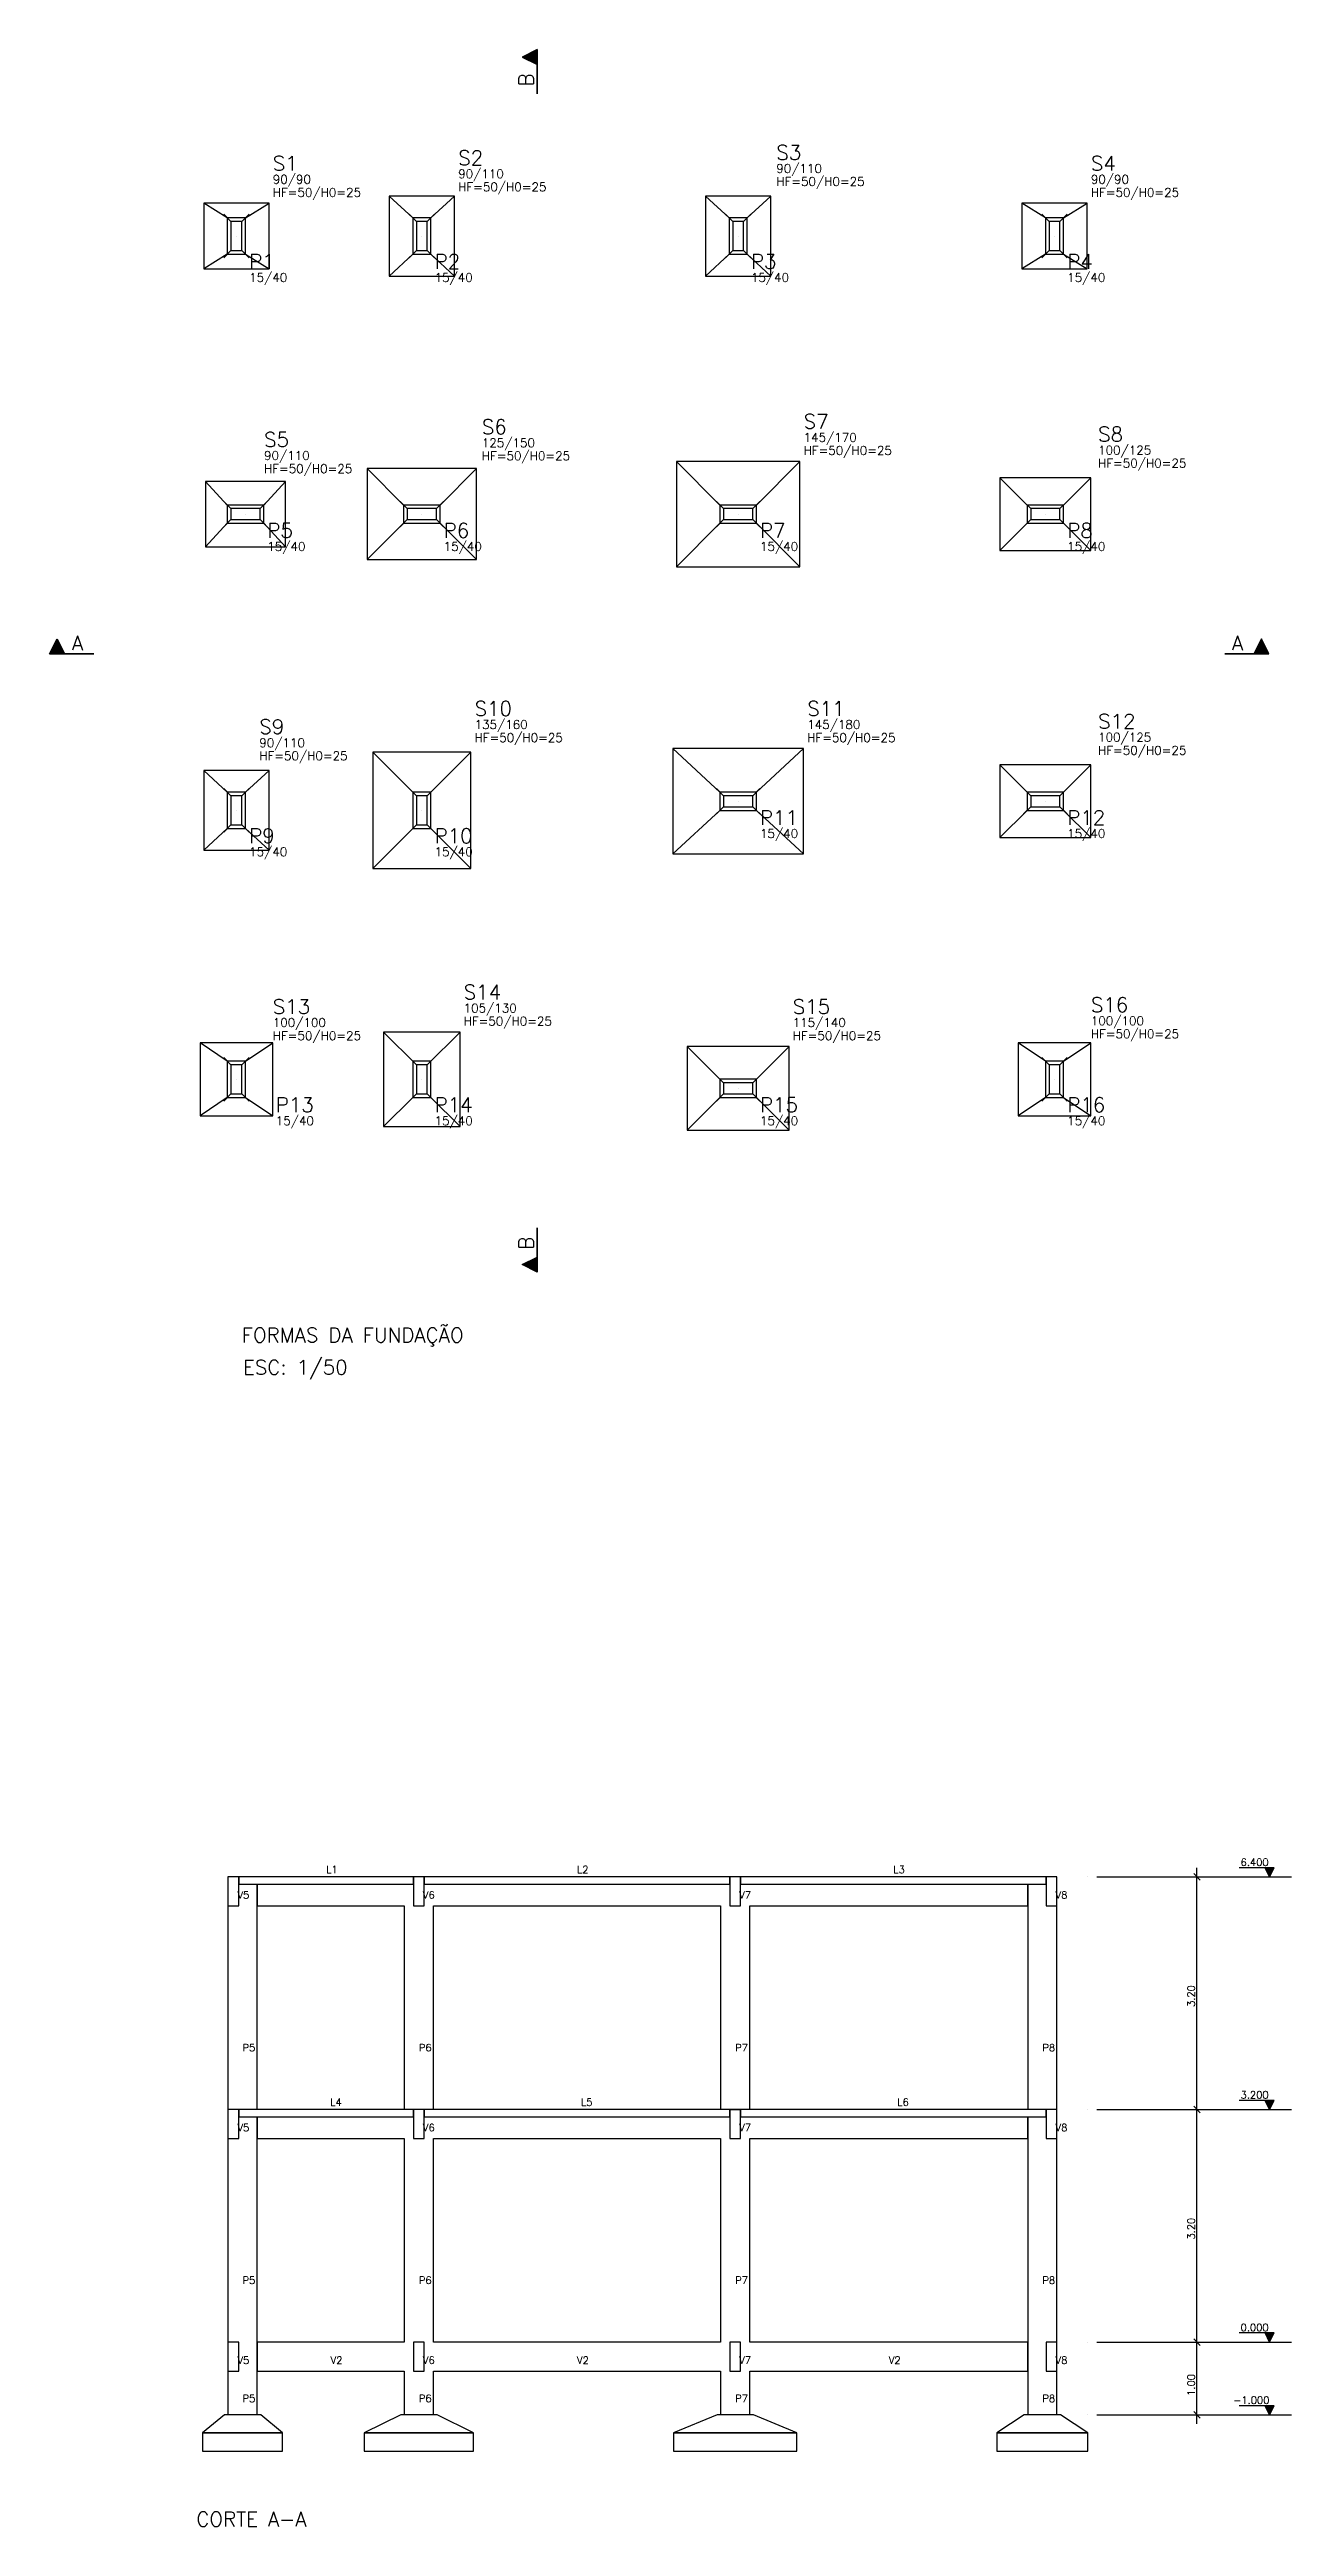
# Model space of a CAD drawing. Extents: x 3293.7 to 3380.6, y -1094.9 to -1060.8.
# Drawn here: x 3293.68 to 3310.75, y -1094.9 to -1060.83 of the extents above; entities that cross this region are included whole.
import ezdxf

# ---------------------------------------------------------------- set-up
doc = ezdxf.new("R2010")
doc.units = 0
doc.header["$LTSCALE"] = 50
doc.header["$MEASUREMENT"] = 0
doc.linetypes.add('ESTILO_TQS_0002', pattern=[0.4, 0.1, -0.3])
doc.layers.get('0').update_dxf_attribs({"linetype": 'CONTINUOUS'})
for name, color, linetype in [('12', 3, 'CONTINUOUS'), ('18', 4, 'CONTINUOUS'), ('2', 1, 'CONTINUOUS'), ('200', 7, 'ESTILO_TQS_0002'), ('219', 15, 'CONTINUOUS'), ('221', 11, 'CONTINUOUS'), ('226', 9, 'CONTINUOUS'), ('227', 6, 'CONTINUOUS'), ('242', 3, 'CONTINUOUS'), ('30', 15, 'CONTINUOUS'), ('6', 6, 'CONTINUOUS'), ('73', 3, 'CONTINUOUS'), ('9', 3, 'CONTINUOUS')]:
    doc.layers.add(name, color=color, linetype=linetype)
doc.styles.get("Standard").update_dxf_attribs({"font": 'ROMANS.SHX'})

msp = doc.modelspace()

# ---------------------------------------------------------------- texts
for s, p in [('ESC: 1/50', (3296.335, -1079.059)), ('CORTE A-A', (3295.693, -1094.904))]:
    msp.add_text(s, height=0.2).set_placement(p)
at = {"layer": '12', "linetype": 'Continuous'}
for s, p in [('90/90', (3296.745, -1062.678)), ('90/110', (3299.295, -1062.603)), ('HF=50/H0=25', (3299.295, -1062.783)), ('90/110', (3303.67, -1062.528)), ('HF=50/H0=25', (3303.67, -1062.708)), ('90/90', (3307.995, -1062.678)), ('HF=50/H0=25', (3296.745, -1062.858)), ('HF=50/H0=25', (3307.995, -1062.858)), ('145/170', (3304.045, -1066.228)), ('90/110', (3296.625, -1066.478)), ('HF=50/H0=25', (3299.62, -1066.483)), ('125/150', (3299.62, -1066.303)), ('HF=50/H0=25', (3304.045, -1066.408)), ('100/125', (3308.095, -1066.403)), ('HF=50/H0=25', (3296.625, -1066.658)), ('HF=50/H0=25', (3308.095, -1066.583)), ('135/160', (3299.52, -1070.178)), ('145/180', (3304.095, -1070.178)), ('90/110', (3296.56, -1070.428)), ('HF=50/H0=25', (3296.56, -1070.608)), ('HF=50/H0=25', (3299.52, -1070.358)), ('HF=50/H0=25', (3304.095, -1070.358)), ('HF=50/H0=25', (3308.095, -1070.533)), ('100/125', (3308.095, -1070.353)), ('15/40', (3298.97, -1071.928)), ('100/100', (3296.745, -1074.278)), ('HF=50/H0=25', (3299.37, -1074.258)), ('105/130', (3299.37, -1074.078)), ('115/140', (3303.895, -1074.278)), ('100/100', (3307.995, -1074.253)), ('HF=50/H0=25', (3296.745, -1074.458)), ('HF=50/H0=25', (3303.895, -1074.458)), ('HF=50/H0=25', (3307.995, -1074.433))]:
    msp.add_text(s, height=0.12, dxfattribs=at).set_placement(p)
at = {"layer": '12'}
for p in [(3296.42, -1064.028), (3298.97, -1064.028), (3303.32, -1064.028), (3307.67, -1064.028), (3296.67, -1067.728), (3299.095, -1067.728), (3303.445, -1067.728), (3307.67, -1067.728), (3303.445, -1071.678), (3307.67, -1071.678), (3296.42, -1071.928), (3296.786, -1075.628), (3298.97, -1075.628), (3303.445, -1075.628), (3307.67, -1075.628)]:
    msp.add_text('15/40', height=0.12, dxfattribs=at).set_placement(p)
at = {"layer": '18'}
msp.add_text('FORMAS DA FUNDAÇÃO', height=0.2, dxfattribs=at).set_placement((3296.318, -1078.616))
at = {"layer": '219'}
for s, p in [('L1', (3297.479, -1085.918)), ('L2', (3300.929, -1085.918)), ('L3', (3305.279, -1085.918)), ('V5', (3296.259, -1086.268)), ('V6', (3298.809, -1086.268)), ('V7', (3303.159, -1086.268)), ('V8', (3307.509, -1086.268)), ('P5', (3296.329, -1088.368)), ('P6', (3298.754, -1088.368)), ('P7', (3303.104, -1088.368)), ('P8', (3307.329, -1088.368)), ('L4', (3297.534, -1089.118)), ('L5', (3300.984, -1089.118)), ('L6', (3305.334, -1089.118)), ('V5', (3296.259, -1089.468)), ('V6', (3298.809, -1089.468)), ('V7', (3303.159, -1089.468)), ('V8', (3307.509, -1089.468)), ('P5', (3296.329, -1091.568)), ('P6', (3298.754, -1091.568)), ('P7', (3303.104, -1091.568)), ('P8', (3307.329, -1091.568)), ('V5', (3296.259, -1092.668)), ('V2', (3297.541, -1092.668)), ('V6', (3298.809, -1092.668)), ('V2', (3300.929, -1092.668)), ('V7', (3303.159, -1092.668)), ('V2', (3305.216, -1092.668)), ('V8', (3307.509, -1092.668)), ('P5', (3296.329, -1093.193)), ('P6', (3298.754, -1093.193)), ('P7', (3303.104, -1093.193)), ('P8', (3307.329, -1093.193))]:
    msp.add_text(s, height=0.1, dxfattribs=at).set_placement(p)
at = {"layer": '221'}
for s, p in [('6.400', (3310.054, -1085.818)), ('3.200', (3310.054, -1089.018)), ('0.000', (3310.054, -1092.218)), ('-1.000', (3309.954, -1093.218))]:
    msp.add_text(s, height=0.1, dxfattribs=at).set_placement(p)
for s, p in [('3.20', (3309.424, -1087.758)), ('3.20', (3309.424, -1090.958)), ('1.00', (3309.424, -1093.108))]:
    msp.add_text(s, height=0.1, rotation=90, dxfattribs=at).set_placement(p)
at = {"layer": '226'}
for p in [(3300.33, -1061.341), (3300.33, -1077.342)]:
    msp.add_text('B', height=0.2, rotation=90, dxfattribs=at).set_placement(p)
for p in [(3293.983, -1069.096), (3309.936, -1069.096)]:
    msp.add_text('A', height=0.2, dxfattribs=at).set_placement(p)
at = {"layer": '73', "linetype": 'Continuous'}
for s, p in [('S1', (3296.745, -1062.498)), ('S2', (3299.295, -1062.423)), ('S3', (3303.67, -1062.348)), ('S4', (3307.995, -1062.498)), ('S5', (3296.625, -1066.298)), ('S6', (3299.62, -1066.123)), ('S7', (3304.045, -1066.048)), ('S8', (3308.095, -1066.223)), ('S10', (3299.52, -1069.998)), ('S11', (3304.095, -1069.998)), ('S9', (3296.56, -1070.248)), ('S12', (3308.095, -1070.173)), ('S13', (3296.745, -1074.098)), ('S14', (3299.37, -1073.898)), ('S15', (3303.895, -1074.098)), ('S16', (3307.995, -1074.073))]:
    msp.add_text(s, height=0.2, dxfattribs=at).set_placement(p)
at = {"layer": '9'}
for s, p in [('P1', (3296.42, -1063.848)), ('P2', (3298.97, -1063.848)), ('P3', (3303.32, -1063.848)), ('P4', (3307.67, -1063.848)), ('P5', (3296.67, -1067.548)), ('P6', (3299.095, -1067.548)), ('P7', (3303.445, -1067.548)), ('P8', (3307.67, -1067.548)), ('P9', (3296.42, -1071.748)), ('P11', (3303.445, -1071.498)), ('P12', (3307.67, -1071.498)), ('P13', (3296.786, -1075.448)), ('P14', (3298.97, -1075.448)), ('P15', (3303.445, -1075.448)), ('P16', (3307.67, -1075.448))]:
    msp.add_text(s, height=0.2, dxfattribs=at).set_placement(p)
at = {"layer": '9', "linetype": 'Continuous'}
msp.add_text('P10', height=0.2, dxfattribs=at).set_placement((3298.97, -1071.748))

# ---------------------------------------------------------------- blocks, each defined once
blk = doc.blocks.new('_CORTEA', base_point=(9209.126031, 51.132535))
for p, q in [((9207.910076, 51.132535), (9208.117492, 51.547367)), ((9209.126031, 51.132535), (9207.910076, 51.132535)), ((9207.912897, 51.134273), (9208.117492, 51.543465)), ((9207.912897, 51.134274), (9209.126031, 51.134274)), ((9207.927983, 51.164445), (9208.307002, 51.164445)), ((9207.943939, 51.196355), (9208.291047, 51.196355)), ((9207.959894, 51.228265), (9208.275091, 51.228265)), ((9207.97585, 51.260175), (9208.259136, 51.260175)), ((9207.991806, 51.292086), (9208.24318, 51.292086)), ((9208.007761, 51.323996), (9208.227225, 51.323996)), ((9208.02362, 51.355717), (9208.211271, 51.355904)), ((9208.03967, 51.387816), (9208.195315, 51.387816)), ((9208.055624, 51.419726), (9208.17936, 51.419726)), ((9208.071579, 51.451636), (9208.163405, 51.451636)), ((9208.087534, 51.483547), (9208.14745, 51.483547)), ((9208.103489, 51.515457), (9208.131496, 51.515457)), ((9208.117492, 51.547367), (9208.324039, 51.134273)), ((9208.117492, 51.543464), (9208.322088, 51.134274))]:
    blk.add_line(p, q)
blk.add_lwpolyline([(9207.912898, 51.134274), (9208.117492, 51.543464), (9208.322088, 51.134274), (9207.912898, 51.134274)])
blk = doc.blocks.new('_COTAZL', base_point=(3914.576871, -2321.628458))
for p, q in [((3914.826871, -2321.128457), (3912.906872, -2321.128457)), ((3914.576871, -2321.628458), (3914.326871, -2321.128457)), ((3914.349167, -2321.17305), (3914.804576, -2321.17305)), ((3914.371463, -2321.217641), (3914.78228, -2321.217641)), ((3914.393759, -2321.262233), (3914.759985, -2321.262233)), ((3914.416054, -2321.306824), (3914.73769, -2321.306824)), ((3914.43835, -2321.351415), (3914.715394, -2321.351416)), ((3914.460646, -2321.396006), (3914.693099, -2321.396006)), ((3914.482942, -2321.440599), (3914.670803, -2321.440598)), ((3914.505238, -2321.485191), (3914.648507, -2321.48519)), ((3914.527534, -2321.529782), (3914.626211, -2321.529782)), ((3914.549829, -2321.574373), (3914.603914, -2321.574373)), ((3914.576871, -2321.628458), (3914.826871, -2321.128457))]:
    blk.add_line(p, q)
blk.add_lwpolyline([(3914.326871, -2321.128457), (3914.576871, -2321.628458), (3914.826871, -2321.128457), (3914.326871, -2321.128457)])

# ---------------------------------------------------------------- linework, layer by layer
at = {"layer": '18'}
for points in [[(3296.129, -1085.968), (3296.129, -1086.368), (3296.215, -1086.368)], [(3296.279, -1086.199), (3296.279, -1085.968), (3296.129, -1085.968)], [(3296.129, -1085.968), (3296.129, -1086.368)], [(3297.589, -1085.968), (3296.279, -1085.968), (3296.279, -1086.011)], [(3296.279, -1086.011), (3296.279, -1086.068)], [(3296.279, -1086.068), (3296.423, -1086.068)], [(3296.279, -1086.368), (3296.279, -1086.199)], [(3296.423, -1086.068), (3297.589, -1086.068)], [(3296.529, -1086.068), (3296.529, -1086.368), (3298.554, -1086.368)], [(3296.529, -1089.168), (3296.529, -1086.068)], [(3298.679, -1085.968), (3297.589, -1085.968)], [(3297.589, -1086.068), (3297.661, -1086.068)], [(3297.661, -1086.068), (3298.679, -1086.068)], [(3298.829, -1086.199), (3298.829, -1085.968), (3298.679, -1085.968)], [(3298.679, -1086.026), (3298.679, -1086.068), (3298.679, -1086.368), (3298.765, -1086.368)], [(3302.904, -1085.968), (3298.829, -1085.968), (3298.829, -1086.011)], [(3298.829, -1086.011), (3298.829, -1086.068)], [(3298.829, -1086.068), (3298.901, -1086.068)], [(3298.829, -1086.368), (3298.829, -1086.199)], [(3298.901, -1086.068), (3300.628, -1086.068)], [(3300.628, -1086.068), (3302.904, -1086.068)], [(3303.029, -1085.968), (3302.904, -1085.968)], [(3302.904, -1086.068), (3302.976, -1086.068)], [(3302.976, -1086.068), (3303.029, -1086.068)], [(3303.179, -1085.968), (3303.029, -1085.968)], [(3303.179, -1085.968), (3303.029, -1085.968)], [(3303.029, -1086.068), (3303.029, -1086.368), (3303.115, -1086.368)], [(3307.129, -1085.968), (3303.179, -1085.968)], [(3303.179, -1086.199), (3303.179, -1086.068), (3303.179, -1086.011)], [(3303.179, -1086.068), (3303.232, -1086.068)], [(3303.179, -1086.368), (3303.179, -1086.199)], [(3303.232, -1086.068), (3303.304, -1086.068)], [(3307.129, -1085.968), (3303.304, -1085.968)], [(3303.304, -1086.068), (3305.507, -1086.068)], [(3305.507, -1086.068), (3307.129, -1086.068)], [(3307.379, -1085.968), (3307.129, -1085.968)], [(3307.129, -1086.368), (3307.129, -1086.068)], [(3307.129, -1086.068), (3307.273, -1086.068)], [(3307.129, -1086.068), (3307.129, -1089.168)], [(3307.273, -1086.068), (3307.379, -1086.068)], [(3307.529, -1086.199), (3307.529, -1085.968), (3307.379, -1085.968)], [(3307.379, -1086.068), (3307.379, -1086.368), (3307.465, -1086.368)], [(3307.529, -1086.368), (3307.529, -1085.968)], [(3307.529, -1086.368), (3307.529, -1086.199)], [(3296.129, -1086.368), (3296.129, -1089.168)], [(3296.215, -1086.368), (3296.279, -1086.368)], [(3298.554, -1086.368), (3298.554, -1089.168)], [(3298.765, -1086.368), (3298.829, -1086.368)], [(3298.954, -1086.368), (3302.904, -1086.368)], [(3298.954, -1089.168), (3298.954, -1086.368)], [(3302.904, -1086.368), (3302.904, -1089.168)], [(3303.115, -1086.368), (3303.179, -1086.368)], [(3303.304, -1086.368), (3307.129, -1086.368)], [(3303.304, -1086.368), (3307.129, -1086.368)], [(3303.304, -1089.168), (3303.304, -1086.368)], [(3307.465, -1086.368), (3307.529, -1086.368)], [(3307.529, -1089.168), (3307.529, -1086.368)], [(3296.129, -1089.168), (3296.129, -1089.568), (3296.215, -1089.568)], [(3296.279, -1089.399), (3296.279, -1089.168), (3296.129, -1089.168)], [(3296.129, -1089.168), (3296.129, -1092.368)], [(3297.589, -1089.168), (3296.279, -1089.168), (3296.279, -1089.211)], [(3296.279, -1089.211), (3296.279, -1089.268)], [(3298.679, -1089.168), (3297.589, -1089.168)], [(3298.829, -1089.399), (3298.829, -1089.168), (3298.679, -1089.168)], [(3298.679, -1089.226), (3298.679, -1089.268), (3298.679, -1089.568), (3298.765, -1089.568)], [(3302.904, -1089.168), (3298.829, -1089.168), (3298.829, -1089.211)], [(3298.829, -1089.211), (3298.829, -1089.268)], [(3303.029, -1089.168), (3302.904, -1089.168)], [(3303.179, -1089.168), (3303.029, -1089.168)], [(3303.029, -1089.168), (3303.179, -1089.168)], [(3305.507, -1089.168), (3303.179, -1089.168)], [(3303.179, -1089.399), (3303.179, -1089.268), (3303.179, -1089.211)], [(3307.379, -1089.168), (3305.507, -1089.168)], [(3307.529, -1089.399), (3307.529, -1089.168), (3307.379, -1089.168)], [(3296.215, -1089.568), (3296.279, -1089.568)], [(3296.279, -1089.268), (3296.423, -1089.268)], [(3296.279, -1089.568), (3296.279, -1089.399)], [(3296.423, -1089.268), (3297.589, -1089.268)], [(3296.529, -1089.268), (3296.529, -1089.568), (3298.554, -1089.568)], [(3296.529, -1092.368), (3296.529, -1089.268)], [(3297.589, -1089.268), (3297.661, -1089.268)], [(3297.661, -1089.268), (3298.679, -1089.268)], [(3298.554, -1089.568), (3298.554, -1092.368)], [(3298.765, -1089.568), (3298.829, -1089.568)], [(3298.829, -1089.268), (3298.901, -1089.268)], [(3298.829, -1089.568), (3298.829, -1089.399)], [(3298.901, -1089.268), (3300.628, -1089.268)], [(3298.954, -1089.568), (3302.904, -1089.568)], [(3298.954, -1092.368), (3298.954, -1089.568)], [(3300.628, -1089.268), (3302.904, -1089.268)], [(3302.904, -1089.268), (3302.976, -1089.268)], [(3302.904, -1089.568), (3302.904, -1092.368)], [(3302.976, -1089.268), (3303.029, -1089.268)], [(3303.029, -1089.268), (3303.029, -1089.568), (3303.115, -1089.568)], [(3303.115, -1089.568), (3303.179, -1089.568)], [(3303.179, -1089.268), (3303.232, -1089.268)], [(3303.179, -1089.568), (3303.179, -1089.399)], [(3303.232, -1089.268), (3303.304, -1089.268)], [(3303.304, -1089.268), (3305.507, -1089.268)], [(3303.304, -1089.568), (3307.129, -1089.568)], [(3303.304, -1092.368), (3303.304, -1089.568)], [(3305.507, -1089.268), (3305.651, -1089.268)], [(3305.651, -1089.268), (3307.379, -1089.268)], [(3307.129, -1089.568), (3307.129, -1089.268)], [(3307.129, -1089.268), (3307.129, -1092.368)], [(3307.379, -1089.268), (3307.379, -1089.568), (3307.465, -1089.568)], [(3307.465, -1089.568), (3307.529, -1089.568)], [(3307.529, -1089.568), (3307.529, -1089.399)], [(3307.529, -1092.368), (3307.529, -1089.568)], [(3296.129, -1092.368), (3296.129, -1092.768), (3296.215, -1092.768)], [(3296.279, -1092.599), (3296.279, -1092.368), (3296.129, -1092.368)], [(3296.129, -1092.368), (3296.129, -1093.368)], [(3296.279, -1092.768), (3296.279, -1092.599)], [(3296.529, -1092.368), (3296.529, -1092.768), (3298.554, -1092.768)], [(3298.554, -1092.368), (3296.529, -1092.368)], [(3296.529, -1093.368), (3296.529, -1092.368)], [(3298.679, -1092.368), (3298.679, -1092.768), (3298.765, -1092.768)], [(3298.829, -1092.599), (3298.829, -1092.368), (3298.679, -1092.368)], [(3298.829, -1092.768), (3298.829, -1092.599)], [(3302.904, -1092.368), (3298.954, -1092.368)], [(3303.029, -1092.368), (3303.029, -1092.768), (3303.115, -1092.768)], [(3303.179, -1092.599), (3303.179, -1092.368), (3303.029, -1092.368)], [(3303.179, -1092.768), (3303.179, -1092.599)], [(3307.129, -1092.768), (3307.129, -1092.368), (3303.304, -1092.368)], [(3307.129, -1092.368), (3307.129, -1093.368)], [(3307.379, -1092.368), (3307.379, -1092.768), (3307.465, -1092.768)], [(3307.529, -1092.599), (3307.529, -1092.368), (3307.379, -1092.368)], [(3307.529, -1092.768), (3307.529, -1092.599)], [(3296.215, -1092.768), (3296.279, -1092.768)], [(3298.554, -1092.768), (3298.554, -1093.368)], [(3298.765, -1092.768), (3298.829, -1092.768)], [(3298.954, -1092.768), (3302.904, -1092.768)], [(3298.954, -1093.368), (3298.954, -1092.768)], [(3302.904, -1092.768), (3302.904, -1093.368)], [(3303.115, -1092.768), (3303.179, -1092.768)], [(3303.304, -1092.768), (3307.129, -1092.768)], [(3303.304, -1093.368), (3303.304, -1092.768)], [(3307.465, -1092.768), (3307.529, -1092.768)], [(3307.529, -1093.368), (3307.529, -1092.768)], [(3295.779, -1093.618), (3296.879, -1093.618), (3296.579, -1093.368)], [(3296.579, -1093.368), (3296.079, -1093.368), (3295.779, -1093.618)], [(3295.779, -1093.618), (3295.779, -1093.868), (3296.879, -1093.868)], [(3296.879, -1093.868), (3296.879, -1093.618), (3295.779, -1093.618)], [(3298.004, -1093.618), (3299.504, -1093.618), (3299.004, -1093.368)], [(3299.004, -1093.368), (3298.504, -1093.368), (3298.004, -1093.618)], [(3298.004, -1093.618), (3298.004, -1093.868), (3299.504, -1093.868)], [(3299.504, -1093.868), (3299.504, -1093.618), (3298.004, -1093.618)], [(3302.254, -1093.618), (3303.954, -1093.618), (3303.354, -1093.368)], [(3303.354, -1093.368), (3302.854, -1093.368), (3302.254, -1093.618)], [(3302.254, -1093.618), (3302.254, -1093.868), (3303.954, -1093.868)], [(3303.954, -1093.868), (3303.954, -1093.618), (3302.254, -1093.618)], [(3306.704, -1093.618), (3307.954, -1093.618), (3307.579, -1093.368)], [(3307.579, -1093.368), (3307.079, -1093.368), (3306.704, -1093.618)], [(3306.704, -1093.618), (3306.704, -1093.868), (3307.954, -1093.868)], [(3307.954, -1093.868), (3307.954, -1093.618), (3306.704, -1093.618)]]:
    msp.add_lwpolyline(points, dxfattribs=at)
at = {"layer": '2'}
for points in [[(3296.17, -1063.598), (3296.32, -1063.598), (3296.32, -1063.198), (3296.17, -1063.198), (3296.17, -1063.598)], [(3298.72, -1063.598), (3298.87, -1063.598), (3298.87, -1063.198), (3298.72, -1063.198), (3298.72, -1063.598)], [(3303.07, -1063.598), (3303.22, -1063.598), (3303.22, -1063.198), (3303.07, -1063.198), (3303.07, -1063.598)], [(3307.42, -1063.598), (3307.57, -1063.598), (3307.57, -1063.198), (3307.42, -1063.198), (3307.42, -1063.598)], [(3296.17, -1067.148), (3296.17, -1067.298), (3296.57, -1067.298), (3296.57, -1067.148), (3296.17, -1067.148)], [(3298.595, -1067.148), (3298.595, -1067.298), (3298.995, -1067.298), (3298.995, -1067.148), (3298.595, -1067.148)], [(3302.945, -1067.148), (3302.945, -1067.298), (3303.345, -1067.298), (3303.345, -1067.148), (3302.945, -1067.148)], [(3307.17, -1067.148), (3307.17, -1067.298), (3307.57, -1067.298), (3307.57, -1067.148), (3307.17, -1067.148)], [(3296.17, -1071.498), (3296.32, -1071.498), (3296.32, -1071.098), (3296.17, -1071.098), (3296.17, -1071.498)], [(3302.945, -1071.098), (3302.945, -1071.248), (3303.345, -1071.248), (3303.345, -1071.098), (3302.945, -1071.098)], [(3307.17, -1071.098), (3307.17, -1071.248), (3307.57, -1071.248), (3307.57, -1071.098), (3307.17, -1071.098)], [(3296.32, -1074.798), (3296.17, -1074.798), (3296.17, -1075.198), (3296.32, -1075.198), (3296.32, -1074.798)], [(3298.87, -1074.798), (3298.72, -1074.798), (3298.72, -1075.198), (3298.87, -1075.198), (3298.87, -1074.798)], [(3307.42, -1075.198), (3307.57, -1075.198), (3307.57, -1074.798), (3307.42, -1074.798), (3307.42, -1075.198)], [(3303.345, -1075.198), (3303.345, -1075.048), (3302.945, -1075.048), (3302.945, -1075.198), (3303.345, -1075.198)]]:
    msp.add_lwpolyline(points, dxfattribs=at)
at = {"layer": '2', "linetype": 'Continuous'}
msp.add_lwpolyline([(3298.72, -1071.498), (3298.87, -1071.498), (3298.87, -1071.098), (3298.72, -1071.098), (3298.72, -1071.498)], dxfattribs=at)
at = {"layer": '200'}
for p, q in [((3309.454, -1085.968), (3310.754, -1085.968)), ((3309.454, -1089.168), (3310.754, -1089.168)), ((3309.454, -1092.368), (3310.754, -1092.368)), ((3309.454, -1093.368), (3310.754, -1093.368))]:
    msp.add_line(p, q, dxfattribs=at)
at = {"layer": '221'}
for p, q in [((3309.454, -1089.293), (3309.454, -1085.843)), ((3307.954, -1085.968), (3307.954, -1085.968)), ((3308.079, -1085.968), (3309.579, -1085.968)), ((3309.498, -1086.013), (3309.41, -1085.924)), ((3307.954, -1089.168), (3307.954, -1089.168)), ((3307.954, -1089.168), (3307.954, -1089.168)), ((3308.079, -1089.168), (3309.579, -1089.168)), ((3308.079, -1089.168), (3309.579, -1089.168)), ((3309.498, -1089.213), (3309.41, -1089.124)), ((3309.498, -1089.213), (3309.41, -1089.124)), ((3309.454, -1092.493), (3309.454, -1089.043)), ((3309.498, -1092.413), (3309.41, -1092.324)), ((3309.498, -1092.413), (3309.41, -1092.324)), ((3309.454, -1093.493), (3309.454, -1092.243)), ((3307.954, -1092.368), (3307.954, -1092.368)), ((3307.954, -1092.368), (3307.954, -1092.368)), ((3308.079, -1092.368), (3309.579, -1092.368)), ((3308.079, -1092.368), (3309.579, -1092.368)), ((3309.498, -1093.413), (3309.41, -1093.324)), ((3307.954, -1093.368), (3307.954, -1093.368)), ((3308.079, -1093.368), (3309.579, -1093.368))]:
    msp.add_line(p, q, dxfattribs=at)
at = {"layer": '227', "linetype": 'Continuous'}
for points in [[(3296.12, -1063.148), (3295.795, -1062.948)], [(3296.695, -1062.948), (3295.795, -1062.948)], [(3295.795, -1062.948), (3295.795, -1063.848)], [(3296.37, -1063.148), (3296.695, -1062.948)], [(3296.695, -1063.848), (3296.695, -1062.948)], [(3298.67, -1063.148), (3298.345, -1062.848)], [(3299.245, -1062.848), (3298.345, -1062.848)], [(3298.345, -1062.848), (3298.345, -1063.948)], [(3298.92, -1063.148), (3299.245, -1062.848)], [(3299.245, -1063.948), (3299.245, -1062.848)], [(3303.595, -1062.848), (3302.695, -1062.848)], [(3303.02, -1063.148), (3302.695, -1062.848)], [(3302.695, -1062.848), (3302.695, -1063.948)], [(3303.27, -1063.148), (3303.595, -1062.848)], [(3303.595, -1063.948), (3303.595, -1062.848)], [(3307.37, -1063.148), (3307.045, -1062.948)], [(3307.045, -1062.948), (3307.045, -1063.848)], [(3307.945, -1062.948), (3307.045, -1062.948)], [(3307.62, -1063.148), (3307.945, -1062.948)], [(3307.945, -1063.848), (3307.945, -1062.948)], [(3296.37, -1063.148), (3296.12, -1063.148)], [(3296.12, -1063.148), (3296.12, -1063.648)], [(3296.37, -1063.648), (3296.37, -1063.148)], [(3298.92, -1063.148), (3298.67, -1063.148)], [(3298.67, -1063.148), (3298.67, -1063.648)], [(3298.92, -1063.648), (3298.92, -1063.148)], [(3303.27, -1063.148), (3303.02, -1063.148)], [(3303.02, -1063.148), (3303.02, -1063.648)], [(3303.27, -1063.648), (3303.27, -1063.148)], [(3307.62, -1063.148), (3307.37, -1063.148)], [(3307.37, -1063.148), (3307.37, -1063.648)], [(3307.62, -1063.648), (3307.62, -1063.148)], [(3296.12, -1063.648), (3295.795, -1063.848)], [(3296.12, -1063.648), (3296.37, -1063.648)], [(3296.37, -1063.648), (3296.695, -1063.848)], [(3298.67, -1063.648), (3298.345, -1063.948)], [(3298.67, -1063.648), (3298.92, -1063.648)], [(3298.92, -1063.648), (3299.245, -1063.948)], [(3303.02, -1063.648), (3302.695, -1063.948)], [(3303.02, -1063.648), (3303.27, -1063.648)], [(3303.27, -1063.648), (3303.595, -1063.948)], [(3307.37, -1063.648), (3307.045, -1063.848)], [(3307.37, -1063.648), (3307.62, -1063.648)], [(3307.62, -1063.648), (3307.945, -1063.848)], [(3295.795, -1063.848), (3296.695, -1063.848)], [(3298.345, -1063.948), (3299.245, -1063.948)], [(3302.695, -1063.948), (3303.595, -1063.948)], [(3307.045, -1063.848), (3307.945, -1063.848)], [(3295.82, -1066.773), (3295.82, -1067.673)], [(3296.12, -1067.098), (3295.82, -1066.773)], [(3296.92, -1066.773), (3295.82, -1066.773)], [(3296.62, -1067.098), (3296.92, -1066.773)], [(3296.92, -1067.673), (3296.92, -1066.773)], [(3298.545, -1067.098), (3298.045, -1066.598)], [(3299.545, -1066.598), (3298.045, -1066.598)], [(3298.045, -1066.598), (3298.045, -1067.848)], [(3299.045, -1067.098), (3299.545, -1066.598)], [(3299.545, -1067.848), (3299.545, -1066.598)], [(3302.895, -1067.098), (3302.295, -1066.498)], [(3303.995, -1066.498), (3302.295, -1066.498)], [(3302.295, -1066.498), (3302.295, -1067.948)], [(3303.395, -1067.098), (3303.995, -1066.498)], [(3303.995, -1067.948), (3303.995, -1066.498)], [(3306.745, -1066.723), (3306.745, -1067.723)], [(3307.995, -1066.723), (3306.745, -1066.723)], [(3307.12, -1067.098), (3306.745, -1066.723)], [(3307.62, -1067.098), (3307.995, -1066.723)], [(3307.995, -1067.723), (3307.995, -1066.723)], [(3296.12, -1067.098), (3296.12, -1067.348)], [(3296.62, -1067.098), (3296.12, -1067.098)], [(3296.62, -1067.348), (3296.62, -1067.098)], [(3298.545, -1067.098), (3298.545, -1067.348)], [(3299.045, -1067.098), (3298.545, -1067.098)], [(3299.045, -1067.348), (3299.045, -1067.098)], [(3302.895, -1067.098), (3302.895, -1067.348)], [(3303.395, -1067.098), (3302.895, -1067.098)], [(3303.395, -1067.348), (3303.395, -1067.098)], [(3307.12, -1067.098), (3307.12, -1067.348)], [(3307.62, -1067.098), (3307.12, -1067.098)], [(3307.62, -1067.348), (3307.62, -1067.098)], [(3296.12, -1067.348), (3295.82, -1067.673)], [(3296.12, -1067.348), (3296.62, -1067.348)], [(3296.62, -1067.348), (3296.92, -1067.673)], [(3298.545, -1067.348), (3298.045, -1067.848)], [(3298.545, -1067.348), (3299.045, -1067.348)], [(3299.045, -1067.348), (3299.545, -1067.848)], [(3302.895, -1067.348), (3302.295, -1067.948)], [(3302.895, -1067.348), (3303.395, -1067.348)], [(3303.395, -1067.348), (3303.995, -1067.948)], [(3307.12, -1067.348), (3306.745, -1067.723)], [(3307.12, -1067.348), (3307.62, -1067.348)], [(3307.62, -1067.348), (3307.995, -1067.723)], [(3295.82, -1067.673), (3296.92, -1067.673)], [(3306.745, -1067.723), (3307.995, -1067.723)], [(3298.045, -1067.848), (3299.545, -1067.848)], [(3302.295, -1067.948), (3303.995, -1067.948)], [(3299.47, -1070.498), (3298.12, -1070.498)], [(3298.67, -1071.048), (3298.12, -1070.498)], [(3298.12, -1070.498), (3298.12, -1072.098)], [(3298.92, -1071.048), (3299.47, -1070.498)], [(3299.47, -1072.098), (3299.47, -1070.498)], [(3302.895, -1071.048), (3302.245, -1070.448)], [(3304.045, -1070.448), (3302.245, -1070.448)], [(3302.245, -1070.448), (3302.245, -1071.898)], [(3303.395, -1071.048), (3304.045, -1070.448)], [(3304.045, -1071.898), (3304.045, -1070.448)], [(3296.695, -1070.748), (3295.795, -1070.748)], [(3296.12, -1071.048), (3295.795, -1070.748)], [(3295.795, -1070.748), (3295.795, -1071.848)], [(3296.37, -1071.048), (3296.695, -1070.748)], [(3296.695, -1071.848), (3296.695, -1070.748)], [(3306.745, -1070.673), (3306.745, -1071.673)], [(3307.995, -1070.673), (3306.745, -1070.673)], [(3307.12, -1071.048), (3306.745, -1070.673)], [(3307.62, -1071.048), (3307.995, -1070.673)], [(3307.995, -1071.673), (3307.995, -1070.673)], [(3296.37, -1071.048), (3296.12, -1071.048)], [(3296.12, -1071.048), (3296.12, -1071.548)], [(3296.37, -1071.548), (3296.37, -1071.048)], [(3298.92, -1071.048), (3298.67, -1071.048)], [(3298.67, -1071.048), (3298.67, -1071.548)], [(3298.92, -1071.548), (3298.92, -1071.048)], [(3302.895, -1071.048), (3302.895, -1071.298)], [(3303.395, -1071.048), (3302.895, -1071.048)], [(3303.395, -1071.298), (3303.395, -1071.048)], [(3307.12, -1071.048), (3307.12, -1071.298)], [(3307.62, -1071.048), (3307.12, -1071.048)], [(3307.62, -1071.298), (3307.62, -1071.048)], [(3296.12, -1071.548), (3295.795, -1071.848)], [(3296.12, -1071.548), (3296.37, -1071.548)], [(3296.37, -1071.548), (3296.695, -1071.848)], [(3298.67, -1071.548), (3298.12, -1072.098)], [(3298.67, -1071.548), (3298.92, -1071.548)], [(3298.92, -1071.548), (3299.47, -1072.098)], [(3302.895, -1071.298), (3302.245, -1071.898)], [(3302.895, -1071.298), (3303.395, -1071.298)], [(3303.395, -1071.298), (3304.045, -1071.898)], [(3307.12, -1071.298), (3306.745, -1071.673)], [(3307.12, -1071.298), (3307.62, -1071.298)], [(3307.62, -1071.298), (3307.995, -1071.673)], [(3295.795, -1071.848), (3296.695, -1071.848)], [(3306.745, -1071.673), (3307.995, -1071.673)], [(3298.12, -1072.098), (3299.47, -1072.098)], [(3302.245, -1071.898), (3304.045, -1071.898)], [(3296.12, -1074.748), (3295.745, -1074.498)], [(3295.745, -1074.498), (3295.745, -1075.498)], [(3296.745, -1074.498), (3295.745, -1074.498)], [(3296.37, -1074.748), (3296.745, -1074.498)], [(3296.745, -1075.498), (3296.745, -1074.498)], [(3298.72, -1074.798), (3298.27, -1074.348)], [(3299.32, -1074.348), (3298.27, -1074.348)], [(3298.27, -1074.348), (3298.27, -1075.648)], [(3298.87, -1074.798), (3299.32, -1074.348)], [(3299.32, -1075.648), (3299.32, -1074.348)], [(3302.945, -1075.048), (3302.445, -1074.548)], [(3302.445, -1074.548), (3302.445, -1075.698)], [(3303.845, -1074.548), (3302.445, -1074.548)], [(3303.395, -1074.998), (3303.845, -1074.548)], [(3303.845, -1075.698), (3303.845, -1074.548)], [(3307.37, -1074.748), (3306.995, -1074.498)], [(3307.995, -1074.498), (3306.995, -1074.498)], [(3306.995, -1074.498), (3306.995, -1075.498)], [(3307.62, -1074.748), (3307.995, -1074.498)], [(3307.995, -1075.498), (3307.995, -1074.498)], [(3296.37, -1074.748), (3296.12, -1074.748)], [(3296.12, -1074.748), (3296.12, -1075.248)], [(3296.37, -1075.248), (3296.37, -1074.748)], [(3298.92, -1074.748), (3298.67, -1074.748)], [(3298.67, -1074.748), (3298.67, -1075.248)], [(3298.92, -1075.248), (3298.92, -1074.748)], [(3307.62, -1074.748), (3307.37, -1074.748)], [(3307.37, -1074.748), (3307.37, -1075.248)], [(3307.62, -1075.248), (3307.62, -1074.748)], [(3296.12, -1075.248), (3295.745, -1075.498)], [(3296.12, -1075.248), (3296.37, -1075.248)], [(3296.37, -1075.248), (3296.745, -1075.498)], [(3298.67, -1075.248), (3298.27, -1075.648)], [(3298.67, -1075.248), (3298.92, -1075.248)], [(3298.92, -1075.248), (3299.32, -1075.648)], [(3302.945, -1075.198), (3302.445, -1075.698)], [(3303.395, -1074.998), (3302.895, -1074.998)], [(3302.895, -1074.998), (3302.895, -1075.248)], [(3302.895, -1075.248), (3303.395, -1075.248)], [(3303.395, -1075.248), (3303.395, -1074.998)], [(3303.395, -1075.248), (3303.845, -1075.698)], [(3307.37, -1075.248), (3306.995, -1075.498)], [(3307.37, -1075.248), (3307.62, -1075.248)], [(3307.62, -1075.248), (3307.995, -1075.498)], [(3295.745, -1075.498), (3296.745, -1075.498)], [(3306.995, -1075.498), (3307.995, -1075.498)], [(3298.27, -1075.648), (3299.32, -1075.648)], [(3302.445, -1075.698), (3303.845, -1075.698)]]:
    msp.add_lwpolyline(points, dxfattribs=at)
at = {"layer": '242'}
for p, q in [((3296.245, -1063.398), (3296.245, -1063.398)), ((3298.795, -1063.398), (3298.795, -1063.398)), ((3303.145, -1063.398), (3303.145, -1063.398)), ((3307.495, -1063.398), (3307.495, -1063.398)), ((3296.37, -1067.223), (3296.37, -1067.223)), ((3298.795, -1067.223), (3298.795, -1067.223)), ((3303.145, -1067.223), (3303.145, -1067.223)), ((3307.37, -1067.223), (3307.37, -1067.223)), ((3303.145, -1071.173), (3303.145, -1071.173)), ((3307.37, -1071.173), (3307.37, -1071.173)), ((3296.245, -1071.298), (3296.245, -1071.298)), ((3296.245, -1074.998), (3296.245, -1074.998)), ((3298.795, -1074.998), (3298.795, -1074.998)), ((3303.145, -1075.123), (3303.145, -1075.123)), ((3307.495, -1074.998), (3307.495, -1074.998))]:
    msp.add_line(p, q, dxfattribs=at)
at = {"layer": '242', "linetype": 'Continuous'}
for p, q in [((3296.245, -1063.398), (3296.245, -1063.398)), ((3298.795, -1063.398), (3298.795, -1063.398)), ((3303.145, -1063.398), (3303.145, -1063.398)), ((3307.495, -1063.398), (3307.495, -1063.398)), ((3296.37, -1067.223), (3296.37, -1067.223)), ((3298.795, -1067.223), (3298.795, -1067.223)), ((3303.145, -1067.223), (3303.145, -1067.223)), ((3307.37, -1067.223), (3307.37, -1067.223)), ((3303.145, -1071.173), (3303.145, -1071.173)), ((3307.37, -1071.173), (3307.37, -1071.173)), ((3296.245, -1071.298), (3296.245, -1071.298)), ((3298.795, -1071.298), (3298.795, -1071.298)), ((3298.795, -1071.298), (3298.795, -1071.298)), ((3296.245, -1074.998), (3296.245, -1074.998)), ((3298.795, -1074.998), (3298.795, -1074.998)), ((3303.145, -1075.123), (3303.145, -1075.123)), ((3307.495, -1074.998), (3307.495, -1074.998))]:
    msp.add_line(p, q, dxfattribs=at)
at = {"layer": '30'}
for points in [[(3296.129, -1085.968), (3296.129, -1086.138), (3296.129, -1086.368), (3296.215, -1086.368), (3296.279, -1086.368), (3296.279, -1086.199), (3296.279, -1085.968), (3296.215, -1085.968), (3296.129, -1085.968)], [(3297.589, -1085.968), (3296.423, -1085.968), (3296.279, -1085.968), (3296.279, -1086.011), (3296.279, -1086.068), (3296.423, -1086.068), (3297.589, -1086.068), (3297.661, -1086.068), (3298.679, -1086.068), (3298.679, -1086.026), (3298.679, -1085.968), (3297.661, -1085.968), (3297.589, -1085.968)], [(3298.679, -1085.968), (3298.679, -1086.138), (3298.679, -1086.368), (3298.765, -1086.368), (3298.829, -1086.368), (3298.829, -1086.199), (3298.829, -1085.968), (3298.765, -1085.968), (3298.679, -1085.968)], [(3302.904, -1085.968), (3300.628, -1085.968), (3298.901, -1085.968), (3298.829, -1085.968), (3298.829, -1086.011), (3298.829, -1086.068), (3298.901, -1086.068), (3300.628, -1086.068), (3302.904, -1086.068), (3302.976, -1086.068), (3303.029, -1086.068), (3303.029, -1086.026), (3303.029, -1085.968), (3302.976, -1085.968), (3302.904, -1085.968)], [(3303.029, -1085.968), (3303.029, -1086.138), (3303.029, -1086.368), (3303.115, -1086.368), (3303.179, -1086.368), (3303.179, -1086.199), (3303.179, -1085.968), (3303.115, -1085.968), (3303.029, -1085.968)], [(3307.129, -1085.968), (3305.507, -1085.968), (3303.304, -1085.968), (3303.232, -1085.968), (3303.179, -1085.968), (3303.179, -1086.011), (3303.179, -1086.068), (3303.232, -1086.068), (3303.304, -1086.068), (3305.507, -1086.068), (3307.129, -1086.068), (3307.273, -1086.068), (3307.379, -1086.068), (3307.379, -1086.026), (3307.379, -1085.968), (3307.273, -1085.968), (3307.129, -1085.968)], [(3307.379, -1085.968), (3307.379, -1086.138), (3307.379, -1086.368), (3307.465, -1086.368), (3307.529, -1086.368), (3307.529, -1086.199), (3307.529, -1085.968), (3307.465, -1085.968), (3307.379, -1085.968)], [(3296.129, -1089.168), (3296.129, -1089.338), (3296.129, -1089.568), (3296.215, -1089.568), (3296.279, -1089.568), (3296.279, -1089.399), (3296.279, -1089.168), (3296.215, -1089.168), (3296.129, -1089.168)], [(3297.589, -1089.168), (3296.423, -1089.168), (3296.279, -1089.168), (3296.279, -1089.211), (3296.279, -1089.268), (3296.423, -1089.268), (3297.589, -1089.268), (3297.661, -1089.268), (3298.679, -1089.268), (3298.679, -1089.226), (3298.679, -1089.168), (3297.661, -1089.168), (3297.589, -1089.168)], [(3298.679, -1089.168), (3298.679, -1089.338), (3298.679, -1089.568), (3298.765, -1089.568), (3298.829, -1089.568), (3298.829, -1089.399), (3298.829, -1089.168), (3298.765, -1089.168), (3298.679, -1089.168)], [(3302.904, -1089.168), (3300.628, -1089.168), (3298.901, -1089.168), (3298.829, -1089.168), (3298.829, -1089.211), (3298.829, -1089.268), (3298.901, -1089.268), (3300.628, -1089.268), (3302.904, -1089.268), (3302.976, -1089.268), (3303.029, -1089.268), (3303.029, -1089.226), (3303.029, -1089.168), (3302.976, -1089.168), (3302.904, -1089.168)], [(3303.029, -1089.168), (3303.029, -1089.338), (3303.029, -1089.568), (3303.115, -1089.568), (3303.179, -1089.568), (3303.179, -1089.399), (3303.179, -1089.168), (3303.115, -1089.168), (3303.029, -1089.168)], [(3305.507, -1089.168), (3303.304, -1089.168), (3303.232, -1089.168), (3303.179, -1089.168), (3303.179, -1089.211), (3303.179, -1089.268), (3303.232, -1089.268), (3303.304, -1089.268), (3305.507, -1089.268), (3305.651, -1089.268), (3307.379, -1089.268), (3307.379, -1089.226), (3307.379, -1089.168), (3305.651, -1089.168), (3305.507, -1089.168)], [(3307.379, -1089.168), (3307.379, -1089.338), (3307.379, -1089.568), (3307.465, -1089.568), (3307.529, -1089.568), (3307.529, -1089.399), (3307.529, -1089.168), (3307.465, -1089.168), (3307.379, -1089.168)], [(3296.129, -1092.368), (3296.129, -1092.538), (3296.129, -1092.768), (3296.215, -1092.768), (3296.279, -1092.768), (3296.279, -1092.599), (3296.279, -1092.368), (3296.215, -1092.368), (3296.129, -1092.368)], [(3298.679, -1092.368), (3298.679, -1092.538), (3298.679, -1092.768), (3298.765, -1092.768), (3298.829, -1092.768), (3298.829, -1092.599), (3298.829, -1092.368), (3298.765, -1092.368), (3298.679, -1092.368)], [(3303.029, -1092.368), (3303.029, -1092.538), (3303.029, -1092.768), (3303.115, -1092.768), (3303.179, -1092.768), (3303.179, -1092.599), (3303.179, -1092.368), (3303.115, -1092.368), (3303.029, -1092.368)], [(3307.379, -1092.368), (3307.379, -1092.538), (3307.379, -1092.768), (3307.465, -1092.768), (3307.529, -1092.768), (3307.529, -1092.599), (3307.529, -1092.368), (3307.465, -1092.368), (3307.379, -1092.368)]]:
    msp.add_lwpolyline(points, dxfattribs=at)
at = {"layer": '6'}
for p, q in [((3296.17, -1063.198), (3296.07, -1063.098)), ((3296.32, -1063.198), (3296.42, -1063.098)), ((3298.72, -1063.198), (3298.62, -1063.098)), ((3298.87, -1063.198), (3298.97, -1063.098)), ((3303.07, -1063.198), (3302.97, -1063.098)), ((3303.22, -1063.198), (3303.32, -1063.098)), ((3307.42, -1063.198), (3307.32, -1063.098)), ((3307.57, -1063.198), (3307.67, -1063.098)), ((3296.17, -1063.598), (3296.07, -1063.698)), ((3296.32, -1063.598), (3296.42, -1063.698)), ((3298.72, -1063.598), (3298.62, -1063.698)), ((3298.87, -1063.598), (3298.97, -1063.698)), ((3303.07, -1063.598), (3302.97, -1063.698)), ((3303.22, -1063.598), (3303.32, -1063.698)), ((3307.42, -1063.598), (3307.32, -1063.698)), ((3307.57, -1063.598), (3307.67, -1063.698)), ((3296.17, -1067.148), (3296.07, -1067.048)), ((3296.57, -1067.148), (3296.67, -1067.048)), ((3298.595, -1067.148), (3298.495, -1067.048)), ((3298.995, -1067.148), (3299.095, -1067.048)), ((3302.945, -1067.148), (3302.845, -1067.048)), ((3303.345, -1067.148), (3303.445, -1067.048)), ((3307.17, -1067.148), (3307.07, -1067.048)), ((3307.57, -1067.148), (3307.67, -1067.048)), ((3296.17, -1067.298), (3296.07, -1067.398)), ((3296.57, -1067.298), (3296.67, -1067.398)), ((3298.595, -1067.298), (3298.495, -1067.398)), ((3298.995, -1067.298), (3299.095, -1067.398)), ((3302.945, -1067.298), (3302.845, -1067.398)), ((3303.345, -1067.298), (3303.445, -1067.398)), ((3307.17, -1067.298), (3307.07, -1067.398)), ((3307.57, -1067.298), (3307.67, -1067.398)), ((3296.17, -1071.098), (3296.07, -1070.998)), ((3296.32, -1071.098), (3296.42, -1070.998)), ((3302.945, -1071.098), (3302.845, -1070.998)), ((3303.345, -1071.098), (3303.445, -1070.998)), ((3307.17, -1071.098), (3307.07, -1070.998)), ((3307.57, -1071.098), (3307.67, -1070.998)), ((3296.17, -1071.498), (3296.07, -1071.598)), ((3296.32, -1071.498), (3296.42, -1071.598)), ((3302.945, -1071.248), (3302.845, -1071.348)), ((3303.345, -1071.248), (3303.445, -1071.348)), ((3307.17, -1071.248), (3307.07, -1071.348)), ((3307.57, -1071.248), (3307.67, -1071.348)), ((3296.17, -1074.798), (3296.07, -1074.698)), ((3296.32, -1074.798), (3296.42, -1074.698)), ((3298.72, -1074.798), (3298.62, -1074.698)), ((3298.87, -1074.798), (3298.97, -1074.698)), ((3302.945, -1075.048), (3302.845, -1074.948)), ((3303.345, -1075.048), (3303.445, -1074.948)), ((3307.42, -1074.798), (3307.32, -1074.698)), ((3307.57, -1074.798), (3307.67, -1074.698)), ((3296.17, -1075.198), (3296.07, -1075.298)), ((3296.32, -1075.198), (3296.42, -1075.298)), ((3298.72, -1075.198), (3298.62, -1075.298)), ((3298.87, -1075.198), (3298.97, -1075.298)), ((3302.945, -1075.198), (3302.845, -1075.298)), ((3303.345, -1075.198), (3303.445, -1075.298)), ((3307.42, -1075.198), (3307.32, -1075.298)), ((3307.57, -1075.198), (3307.67, -1075.298))]:
    msp.add_line(p, q, dxfattribs=at)
at = {"layer": '6', "linetype": 'Continuous'}
for p, q in [((3298.72, -1071.098), (3298.62, -1070.998)), ((3298.87, -1071.098), (3298.97, -1070.998)), ((3298.72, -1071.498), (3298.62, -1071.598)), ((3298.87, -1071.498), (3298.97, -1071.598))]:
    msp.add_line(p, q, dxfattribs=at)

# ---------------------------------------------------------------- block references
at = {"xscale": 0.25, "yscale": 0.25, "zscale": 0.01}
msp.add_blockref('_COTAZL', (3310.454, -1093.368), dxfattribs=at)
at = {"layer": '221', "xscale": 0.25, "yscale": 0.25, "zscale": 0.01}
for p in [(3310.454, -1085.968), (3310.454, -1089.168), (3310.454, -1092.368)]:
    msp.add_blockref('_COTAZL', p, dxfattribs=at)
at = {"layer": '226', "yscale": 0.5, "zscale": 0.01, "rotation": 90}
for p, xscale in [((3300.38, -1061.441), -0.5), ((3300.38, -1077.042), 0.5)]:
    msp.add_blockref('_CORTEA', p, dxfattribs=dict(at, xscale=xscale))
at = {"layer": '226', "yscale": 0.5, "zscale": 0.01}
for p, xscale in [((3294.283, -1069.146), 0.5), ((3309.836, -1069.146), -0.5)]:
    msp.add_blockref('_CORTEA', p, dxfattribs=dict(at, xscale=xscale))

msp.set_redraw_order([(e.dxf.handle, doc.entitydb.next_handle()) for e in msp.query("TEXT MTEXT ATTDEF DIMENSION ARC_DIMENSION")])  # texts and dimensions are drawn at this point

doc.saveas('drawing.dxf')
